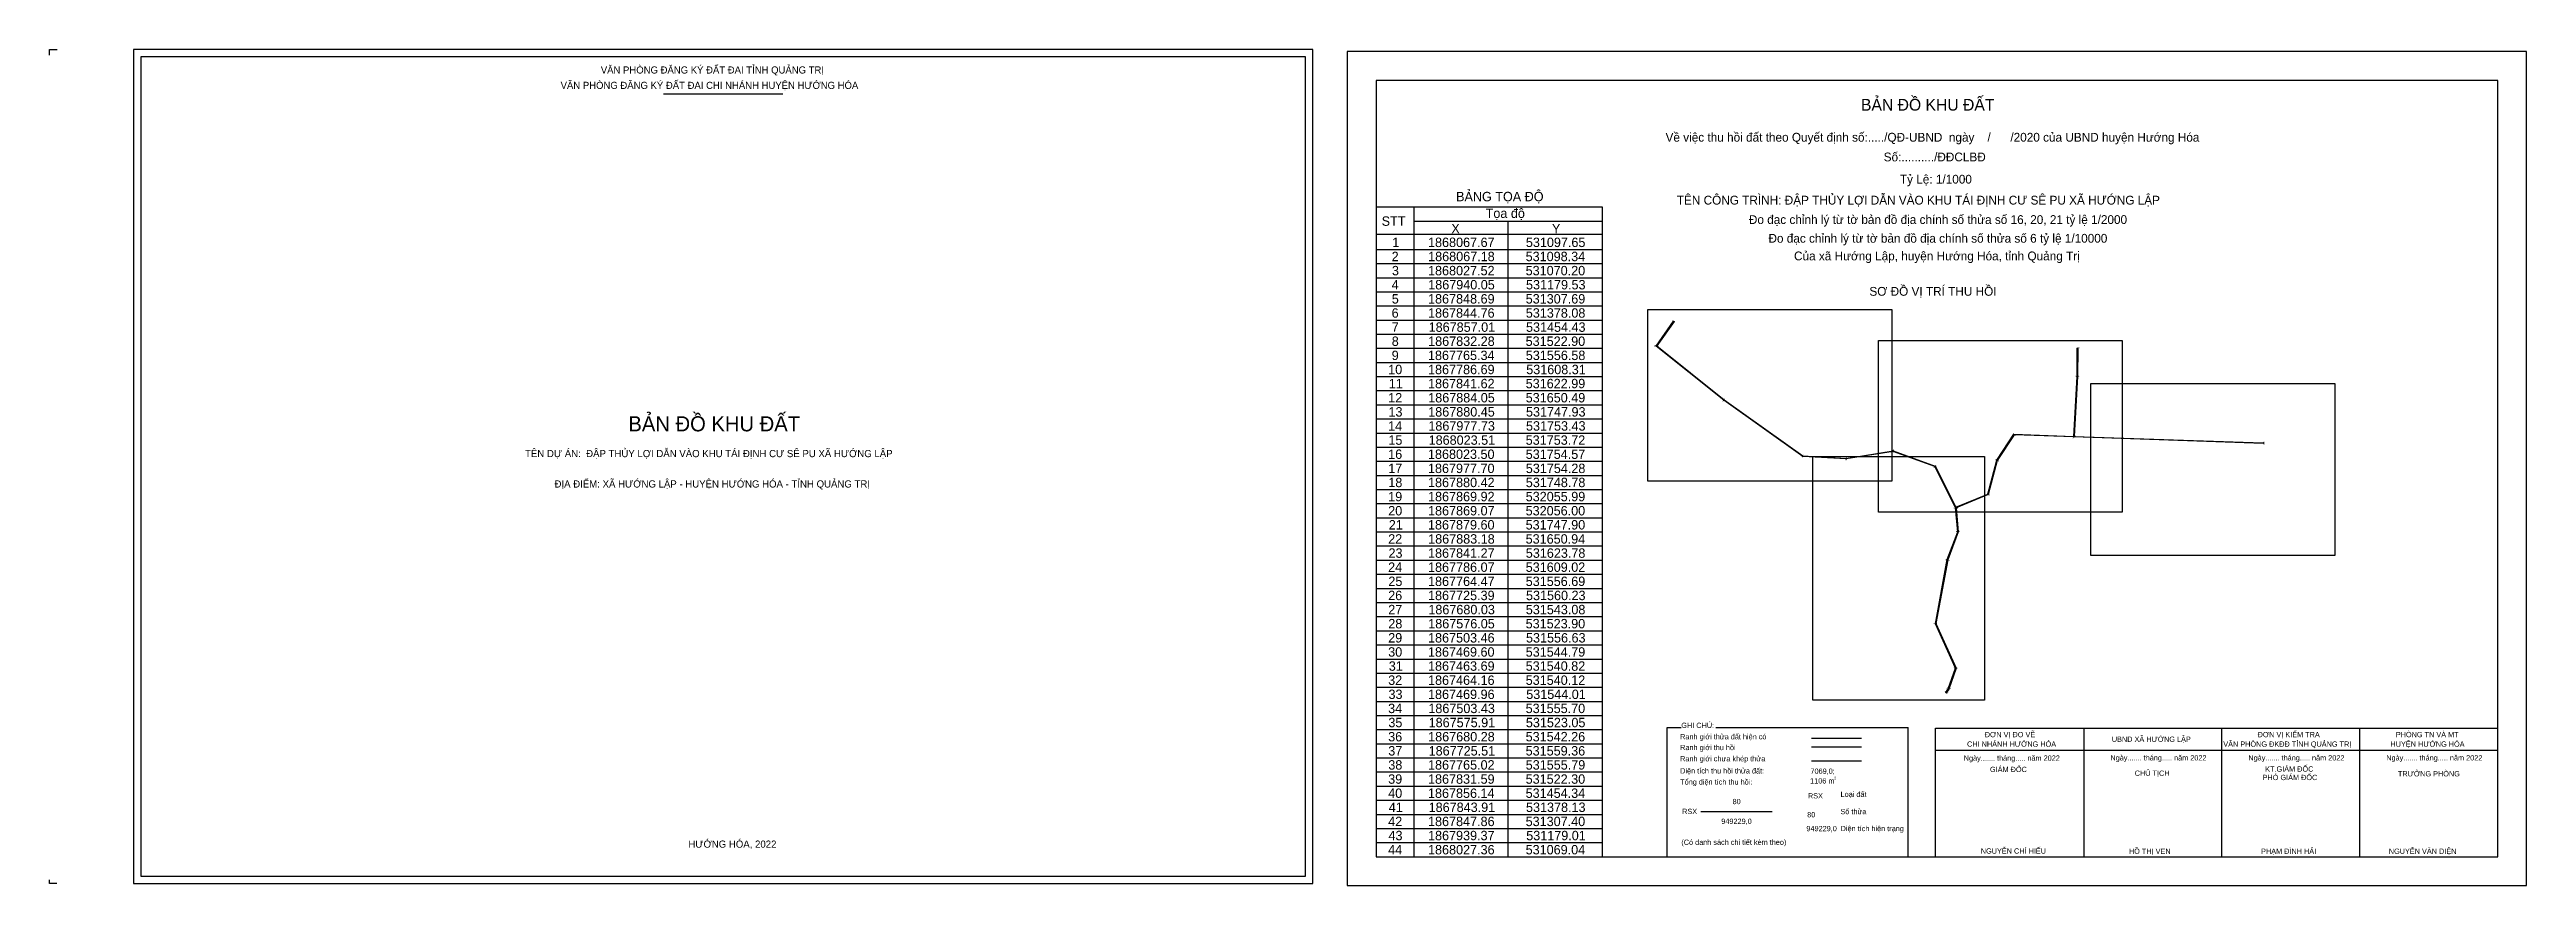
# Model space of a CAD drawing. Extents: x 530297 to 532172, y 1867452 to 1868215.
# Drawn here: x 530371.6 to 530793.6, y 1868072.8 to 1868215.2 of the extents above; entities that cross this region are included whole.
import ezdxf

# ---------------------------------------------------------------- set-up
doc = ezdxf.new("R2010")
doc.units = 0
for name, color, linetype in [('Level 1', 7, 'Continuous'), ('Level 12', 7, 'Continuous'), ('Level 19', 7, 'Continuous'), ('Level 20', 7, 'Continuous'), ('Level 30', 7, 'Continuous'), ('Level 63', 7, 'Continuous'), ('Level 7', 7, 'Continuous')]:
    doc.layers.add(name, color=color, linetype=linetype)

msp = doc.modelspace()

# ---------------------------------------------------------------- texts
at = {"layer": 'Level 1'}
for s, height, p in [('VĂN PHÒNG ĐĂNG KÝ ĐẤT ĐAI TỈNH QUẢNG TRỊ', 1.2129, (530465.51, 1868211.14)), ('VĂN PHÒNG ĐĂNG KÝ ĐẤT ĐAI CHI NHÁNH HUYỆN HƯỚNG HÓA', 1.2129, (530458.66, 1868208.52)), ('BẢN ĐỒ KHU ĐẤT', 2.5728, (530470.21, 1868150.16)), ('TÊN DỰ ÁN:  ĐẬP THỦY LỢI DẪN VÀO KHU TÁI ĐỊNH CƯ SÊ PU XÃ HƯỚNG LẬP', 1.2251, (530452.6, 1868145.76)), ('ĐỊA ĐIỂM: XÃ HƯỚNG LẬP - HUYỆN HƯỚNG HÓA - TỈNH QUẢNG TRỊ', 1.2251, (530457.62, 1868140.58)), ('HƯỚNG HÓA, 2022', 1.2251, (530480.43, 1868079.2))]:
    msp.add_text(s, height=height, dxfattribs=at).set_placement(p)
at = {"layer": 'Level 12'}
for s, p in [('20', (530648.02, 1868168.94)), ('1', (530648.41, 1868168.66)), ('19', (530644.96, 1868164.66)), ('2', (530645.55, 1868164.66)), ('39', (530716.78, 1868164.29)), ('40', (530717.19, 1868164.3)), ('38', (530716.74, 1868159.49)), ('41', (530717.14, 1868159.49)), ('18', (530656.52, 1868155.24)), ('3', (530656.93, 1868155.56)), ('11', (530705.98, 1868149.68)), ('36', (530706.27, 1868149.35)), ('12', (530716.17, 1868149.32)), ('37', (530716.3, 1868148.97)), ('42', (530716.58, 1868149.29)), ('43', (530748.75, 1868148.19)), ('17', (530669.98, 1868145.61)), ('4', (530670.3, 1868146.01)), ('16', (530677.56, 1868145.22)), ('5', (530677.66, 1868145.6)), ('15', (530685.54, 1868146.47)), ('6', (530685.64, 1868146.89)), ('14', (530692.52, 1868143.94)), ('7', (530692.89, 1868144.27)), ('10', (530703.07, 1868145.22)), ('35', (530703.46, 1868145)), ('44', (530748.7, 1868147.89)), ('13', (530695.99, 1868137.05)), ('8', (530696.38, 1868137.31)), ('33', (530696.48, 1868136.93)), ('9', (530701.71, 1868139.46)), ('34', (530701.91, 1868139.21)), ('26', (530696.38, 1868133.03)), ('32', (530696.82, 1868133.02)), ('25', (530694.55, 1868128.11)), ('31', (530695.01, 1868128.05)), ('24', (530692.54, 1868117.37)), ('30', (530693.05, 1868117.37)), ('22', (530694.77, 1868106.29)), ('28', (530695.22, 1868106.23)), ('23', (530695.97, 1868109.69)), ('29', (530696.44, 1868109.69)), ('21', (530694.33, 1868105.66)), ('27', (530694.78, 1868105.4))]:
    msp.add_text(s, height=0.21, dxfattribs=at).set_placement(p)
at = {"layer": 'Level 19'}
for s, height, p in [('BẢN ĐỒ KHU ĐẤT', 2, (530680.23, 1868204.82)), ('Về việc thu hồi đất theo Quyết định số:...../QĐ-UBND  ngày    /      /2020 của UBND huyện Hướng Hóa', 1.5, (530646.93, 1868199.53)), ('Số:........../ĐĐCLBĐ', 1.5, (530684.1, 1868196.17)), ('TÊN CÔNG TRÌNH: ĐẬP THỦY LỢI DẪN VÀO KHU TÁI ĐỊNH CƯ SÊ PU XÃ HƯỚNG LẬP', 1.5, (530648.85, 1868188.81)), ('Tỷ Lệ: 1/1000', 1.5, (530686.86, 1868192.38)), ('Đo đạc chỉnh lý từ tờ bản đồ địa chính số thửa số 16, 20, 21 tỷ lệ 1/2000', 1.5, (530661.13, 1868185.5)), ('Đo đạc chỉnh lý từ tờ bản đồ địa chính số thửa số 6 tỷ lệ 1/10000', 1.5, (530664.46, 1868182.31)), ('Của xã Hướng Lập, huyện Hướng Hóa, tỉnh Quảng Trị', 1.5, (530668.82, 1868179.3)), ('SƠ ĐỒ VỊ TRÍ THU HỒI', 1.5, (530681.66, 1868173.27)), ('Ranh giới thửa đất hiện có', 0.9, (530649.42, 1868097.67)), ('GHI CHÚ:', 0.9, (530649.61, 1868099.6)), ('ĐƠN VỊ ĐO VẼ', 0.9, (530701.32, 1868098.03)), ('UBND XÃ HƯỚNG LẬP', 0.9, (530722.97, 1868097.24)), ('ĐƠN VỊ KIỂM TRA', 0.9, (530747.81, 1868098.03)), ('PHÒNG TN VÀ MT', 0.9, (530771.36, 1868098.03)), ('Ranh giới thu hồi', 0.9, (530649.42, 1868095.83)), ('Ranh giới chưa khép thửa', 0.9, (530649.42, 1868093.92)), ('Ngày....... tháng..... năm 2022', 0.9, (530697.74, 1868094.02)), ('CHI NHÁNH HƯỚNG HÓA', 0.9, (530698.3, 1868096.41)), ('Ngày....... tháng..... năm 2022', 0.9, (530722.73, 1868094.07)), ('VĂN PHÒNG ĐKĐĐ TỈNH QUẢNG TRỊ', 0.9, (530741.96, 1868096.41)), ('Ngày....... tháng..... năm 2022', 0.9, (530746.23, 1868094.07)), ('Ngày....... tháng..... năm 2022', 0.9, (530769.73, 1868094.07)), ('HUYỆN HƯỚNG HÓA', 0.9, (530770.45, 1868096.41)), ('Tổng diện tích thu hồi:', 0.9, (530649.42, 1868089.96)), ('Diện tích thu hồi thửa đất:', 0.9, (530649.42, 1868091.85)), ('1106 m', 0.9, (530671.56, 1868090.14)), ('7069,0;', 0.9, (530671.62, 1868091.79)), ('2', 0.45, (530675.67, 1868090.84)), ('GIÁM ĐỐC', 0.9, (530702.21, 1868092.09)), ('CHỦ TỊCH', 0.9, (530726.87, 1868091.45)), ('PHÓ GIÁM ĐỐC', 0.9, (530748.66, 1868090.72)), ('KT.GIÁM ĐỐC', 0.9, (530749.1, 1868092.16)), ('TRƯỞNG PHÒNG', 0.9, (530771.72, 1868091.35)), ('RSX', 0.9, (530649.75, 1868084.94)), ('80', 0.9, (530658.35, 1868086.62)), ('80', 0.9, (530671.06, 1868084.38)), ('RSX', 0.9, (530671.19, 1868087.6)), ('Số thửa', 0.9, (530676.72, 1868084.91)), ('Loại đất', 0.9, (530676.75, 1868087.86)), ('949229,0', 0.9, (530656.43, 1868083.25)), ('949229,0', 0.9, (530670.93, 1868082.01)), ('Diện tích hiện trạng', 0.9, (530676.76, 1868082.02)), ('(Có danh sách chi tiết kèm theo)', 0.9, (530649.62, 1868079.68)), ('NGUYỄN CHÍ HIẾU', 0.9, (530700.64, 1868078.19)), ('HỒ THỊ VEN', 0.9, (530725.88, 1868078.15)), ('PHẠM ĐÌNH HẢI', 0.9, (530748.4, 1868078.15)), ('NGUYỄN VĂN DIỆN', 0.9, (530770.16, 1868078.15))]:
    msp.add_text(s, height=height, dxfattribs=at).set_placement(p)
at = {"layer": 'Level 63'}
for s, height, p in [('BẢNG TỌA ĐỘ', 1.6047, (530611.24, 1868189.37)), ('STT', 1.605, (530598.56, 1868185.19)), ('Tọa độ', 1.605, (530616.28, 1868186.53)), ('1', 1.6, (530600.36, 1868181.57)), ('1868067.67', 1.605, (530606.46, 1868181.57)), ('X', 1.6, (530610.43, 1868183.91)), ('531097.65', 1.605, (530623.13, 1868181.57)), ('Y', 1.6, (530627.58, 1868183.91)), ('2', 1.6, (530600.26, 1868179.16)), ('3', 1.6, (530600.31, 1868176.75)), ('1868027.52', 1.605, (530606.46, 1868176.75)), ('1868067.18', 1.605, (530606.48, 1868179.16)), ('531098.34', 1.605, (530623.09, 1868179.16)), ('531070.20', 1.605, (530623.09, 1868176.75)), ('4', 1.6, (530600.26, 1868174.35)), ('1867940.05', 1.605, (530606.49, 1868174.35)), ('531179.53', 1.605, (530623.15, 1868174.35)), ('6', 1.6, (530600.26, 1868169.53)), ('5', 1.6, (530600.29, 1868171.94)), ('1867848.69', 1.605, (530606.46, 1868171.94)), ('1867844.76', 1.605, (530606.46, 1868169.53)), ('531307.69', 1.605, (530623.1, 1868171.94)), ('531378.08', 1.605, (530623.12, 1868169.53)), ('7', 1.6, (530600.27, 1868167.12)), ('8', 1.6, (530600.28, 1868164.72)), ('1867832.28', 1.605, (530606.48, 1868164.72)), ('1867857.01', 1.605, (530606.56, 1868167.12)), ('531522.90', 1.605, (530623.09, 1868164.72)), ('531454.43', 1.605, (530623.15, 1868167.12)), ('10', 1.605, (530599.67, 1868159.9)), ('9', 1.6, (530600.27, 1868162.31)), ('1867765.34', 1.605, (530606.45, 1868162.31)), ('1867786.69', 1.605, (530606.46, 1868159.9)), ('531556.58', 1.605, (530623.12, 1868162.31)), ('531608.31', 1.605, (530623.19, 1868159.9)), ('11', 1.605, (530599.77, 1868157.5)), ('1867841.62', 1.605, (530606.46, 1868157.5)), ('531622.99', 1.605, (530623.1, 1868157.5)), ('12', 1.605, (530599.67, 1868155.09)), ('13', 1.605, (530599.72, 1868152.68)), ('1867884.05', 1.605, (530606.49, 1868155.09)), ('1867880.45', 1.605, (530606.49, 1868152.68)), ('531650.49', 1.605, (530623.1, 1868155.09)), ('531747.93', 1.605, (530623.15, 1868152.68)), ('14', 1.605, (530599.66, 1868150.28)), ('15', 1.605, (530599.7, 1868147.87)), ('1867977.73', 1.605, (530606.51, 1868150.28)), ('1868023.51', 1.605, (530606.56, 1868147.87)), ('531753.72', 1.605, (530623.1, 1868147.87)), ('531753.43', 1.605, (530623.15, 1868150.28)), ('16', 1.605, (530599.67, 1868145.46)), ('17', 1.605, (530599.68, 1868143.05)), ('1868023.50', 1.605, (530606.45, 1868145.46)), ('1867977.70', 1.605, (530606.45, 1868143.05)), ('531754.57', 1.605, (530623.1, 1868145.46)), ('531754.28', 1.605, (530623.12, 1868143.05)), ('19', 1.605, (530599.67, 1868138.24)), ('18', 1.605, (530599.69, 1868140.65)), ('1867880.42', 1.605, (530606.46, 1868140.65)), ('1867869.92', 1.605, (530606.46, 1868138.24)), ('532055.99', 1.605, (530623.1, 1868138.24)), ('531748.78', 1.605, (530623.12, 1868140.65)), ('20', 1.605, (530599.67, 1868135.83)), ('1867869.07', 1.605, (530606.46, 1868135.83)), ('532056.00', 1.605, (530623.09, 1868135.83)), ('22', 1.605, (530599.67, 1868131.02)), ('21', 1.605, (530599.77, 1868133.43)), ('1867879.60', 1.605, (530606.45, 1868133.43)), ('1867883.18', 1.605, (530606.48, 1868131.02)), ('531747.90', 1.605, (530623.09, 1868133.43)), ('531650.94', 1.605, (530623.09, 1868131.02)), ('24', 1.605, (530599.66, 1868126.21)), ('23', 1.605, (530599.72, 1868128.61)), ('1867841.27', 1.605, (530606.46, 1868128.61)), ('1867786.07', 1.605, (530606.46, 1868126.21)), ('531609.02', 1.605, (530623.1, 1868126.21)), ('531623.78', 1.605, (530623.12, 1868128.61)), ('26', 1.605, (530599.67, 1868121.39)), ('25', 1.605, (530599.7, 1868123.8)), ('1867725.39', 1.605, (530606.46, 1868121.39)), ('1867764.47', 1.605, (530606.46, 1868123.8)), ('531556.69', 1.605, (530623.1, 1868123.8)), ('531560.23', 1.605, (530623.15, 1868121.39)), ('27', 1.605, (530599.68, 1868118.98)), ('1867680.03', 1.605, (530606.51, 1868118.98)), ('531543.08', 1.605, (530623.12, 1868118.98)), ('29', 1.605, (530599.67, 1868114.17)), ('28', 1.605, (530599.69, 1868116.58)), ('1867503.46', 1.605, (530606.46, 1868114.17)), ('1867576.05', 1.605, (530606.49, 1868116.58)), ('531523.90', 1.605, (530623.09, 1868116.58)), ('531556.63', 1.605, (530623.15, 1868114.17)), ('30', 1.605, (530599.67, 1868111.76)), ('31', 1.605, (530599.77, 1868109.36)), ('1867469.60', 1.605, (530606.45, 1868111.76)), ('1867463.69', 1.605, (530606.46, 1868109.36)), ('531540.82', 1.605, (530623.1, 1868109.36)), ('531544.79', 1.605, (530623.1, 1868111.76)), ('32', 1.605, (530599.67, 1868106.95)), ('33', 1.605, (530599.72, 1868104.54)), ('1867464.16', 1.605, (530606.46, 1868106.95)), ('1867469.96', 1.605, (530606.46, 1868104.54)), ('531540.12', 1.605, (530623.1, 1868106.95)), ('531544.01', 1.605, (530623.19, 1868104.54)), ('34', 1.605, (530599.66, 1868102.14)), ('1867503.43', 1.605, (530606.51, 1868102.14)), ('531555.70', 1.605, (530623.09, 1868102.14)), ('36', 1.605, (530599.67, 1868097.32)), ('35', 1.605, (530599.7, 1868099.73)), ('1867680.28', 1.605, (530606.48, 1868097.32)), ('1867575.91', 1.605, (530606.56, 1868099.73)), ('531542.26', 1.605, (530623.09, 1868097.32)), ('531523.05', 1.605, (530623.13, 1868099.73)), ('37', 1.605, (530599.68, 1868094.91)), ('38', 1.605, (530599.69, 1868092.51)), ('1867765.02', 1.605, (530606.46, 1868092.51)), ('1867725.51', 1.605, (530606.56, 1868094.91)), ('531559.36', 1.605, (530623.09, 1868094.91)), ('531555.79', 1.605, (530623.1, 1868092.51)), ('40', 1.605, (530599.67, 1868087.69)), ('39', 1.605, (530599.67, 1868090.1)), ('1867856.14', 1.605, (530606.45, 1868087.69)), ('1867831.59', 1.605, (530606.46, 1868090.1)), ('531522.30', 1.605, (530623.09, 1868090.1)), ('531454.34', 1.605, (530623.09, 1868087.69)), ('41', 1.605, (530599.77, 1868085.29)), ('1867843.91', 1.605, (530606.56, 1868085.29)), ('531378.13', 1.605, (530623.15, 1868085.29)), ('42', 1.605, (530599.67, 1868082.88)), ('43', 1.605, (530599.72, 1868080.47)), ('1867847.86', 1.605, (530606.46, 1868082.88)), ('1867939.37', 1.605, (530606.46, 1868080.47)), ('531307.40', 1.605, (530623.09, 1868082.88)), ('531179.01', 1.605, (530623.19, 1868080.47)), ('44', 1.605, (530599.66, 1868078.06)), ('1868027.36', 1.605, (530606.46, 1868078.06)), ('531069.04', 1.605, (530623.09, 1868078.06))]:
    msp.add_text(s, height=height, dxfattribs=at).set_placement(p)

# ---------------------------------------------------------------- linework, layer by layer
at = {"layer": 'Level 1'}
msp.add_line((530476.17, 1868207.67), (530496.55, 1868207.67), dxfattribs=at)
for points in [[(530371.58, 1868214.28), (530371.58, 1868215.23), (530372.85, 1868215.23)], [(530586.82, 1868215.23), (530385.9, 1868215.23), (530385.9, 1868073.12), (530586.82, 1868073.12), (530586.82, 1868215.23)], [(530585.6, 1868214.01), (530387.11, 1868214.01), (530387.11, 1868074.34), (530585.6, 1868074.34), (530585.6, 1868214.01)], [(530372.82, 1868073.12), (530371.58, 1868073.12), (530371.58, 1868073.73)]]:
    msp.add_lwpolyline(points, dxfattribs=at)
at = {"layer": 'Level 19'}
for p, q in [((530647.18, 1868099.68), (530649.61, 1868099.68)), ((530647.18, 1868077.75), (530647.18, 1868099.68)), ((530655.51, 1868099.68), (530688.24, 1868099.68)), ((530671.77, 1868097.85), (530680.3, 1868097.85)), ((530688.24, 1868077.75), (530688.24, 1868099.68)), ((530718.23, 1868099.55), (530741.72, 1868099.55)), ((530718.23, 1868095.84), (530718.23, 1868099.55)), ((530741.72, 1868099.55), (530765.22, 1868099.55)), ((530741.72, 1868095.84), (530741.72, 1868099.55)), ((530765.22, 1868099.55), (530788.72, 1868099.55)), ((530765.22, 1868095.84), (530765.22, 1868099.55)), ((530788.72, 1868095.84), (530788.72, 1868099.55)), ((530671.77, 1868096.38), (530680.3, 1868096.38)), ((530671.77, 1868094.02), (530680.3, 1868094.02)), ((530692.95, 1868095.84), (530718.23, 1868095.84)), ((530692.95, 1868077.66), (530692.95, 1868095.84)), ((530718.23, 1868095.84), (530741.72, 1868095.84)), ((530718.23, 1868077.66), (530718.23, 1868095.84)), ((530741.72, 1868095.84), (530765.22, 1868095.84)), ((530741.72, 1868077.66), (530741.72, 1868095.84)), ((530765.22, 1868095.84), (530788.72, 1868095.84)), ((530765.22, 1868077.66), (530765.22, 1868095.84)), ((530788.72, 1868077.66), (530788.72, 1868095.84)), ((530652.96, 1868085.39), (530665.09, 1868085.39)), ((530692.95, 1868077.66), (530718.23, 1868077.66)), ((530718.23, 1868077.66), (530741.72, 1868077.66)), ((530741.72, 1868077.66), (530765.22, 1868077.66)), ((530765.22, 1868077.66), (530788.72, 1868077.66))]:
    msp.add_line(p, q, dxfattribs=at)
for points in [[(530793.62, 1868214.88), (530592.7, 1868214.88), (530592.7, 1868072.76), (530793.62, 1868072.76), (530793.62, 1868214.88)], [(530788.72, 1868099.55), (530788.72, 1868209.98), (530597.6, 1868209.98), (530597.6, 1868077.66), (530692.95, 1868077.66)], [(530692.95, 1868095.84), (530692.95, 1868099.55), (530718.23, 1868099.55)]]:
    msp.add_lwpolyline(points, dxfattribs=at)
at = {"layer": 'Level 20'}
for centre in [(530648.31, 1868168.92), (530648.38, 1868168.86), (530645.31, 1868164.69), (530645.43, 1868164.71), (530717.08, 1868164.29), (530717.17, 1868164.29), (530717.05, 1868159.49), (530717.14, 1868159.49), (530656.84, 1868155.47), (530656.89, 1868155.54), (530706.26, 1868149.67), (530706.31, 1868149.58), (530716.47, 1868149.29), (530716.47, 1868149.2), (530716.56, 1868149.29), (530670.3, 1868145.88), (530670.33, 1868145.96), (530677.71, 1868145.55), (530677.71, 1868145.46), (530685.7, 1868146.74), (530685.71, 1868146.84), (530692.82, 1868144.17), (530692.89, 1868144.24), (530703.38, 1868145.22), (530703.46, 1868145.19), (530748.76, 1868148.19), (530748.76, 1868148.1), (530696.33, 1868137.19), (530696.41, 1868137.23), (530696.43, 1868137.14), (530701.84, 1868139.46), (530701.91, 1868139.4), (530696.71, 1868133.05), (530696.8, 1868133.04), (530694.91, 1868128.31), (530695, 1868128.28), (530692.9, 1868117.37), (530692.99, 1868117.39), (530695.1, 1868106.27), (530695.18, 1868106.23), (530696.32, 1868109.77), (530696.42, 1868109.78), (530694.69, 1868105.66), (530694.76, 1868105.61)]:
    msp.add_circle(centre, 0.0314, dxfattribs=at)
at = {"layer": 'Level 30'}
for points in [[(530717.14, 1868159.49), (530716.56, 1868149.29), (530748.76, 1868148.19), (530748.76, 1868148.1), (530716.47, 1868149.2), (530706.31, 1868149.58), (530703.46, 1868145.19), (530701.91, 1868139.4), (530696.43, 1868137.14), (530696.8, 1868133.04), (530695, 1868128.28), (530692.99, 1868117.39), (530696.42, 1868109.78), (530695.18, 1868106.23), (530694.76, 1868105.61), (530694.69, 1868105.66), (530695.1, 1868106.27), (530696.32, 1868109.77), (530692.9, 1868117.37), (530694.91, 1868128.31), (530696.71, 1868133.05), (530696.33, 1868137.19), (530692.82, 1868144.17), (530685.7, 1868146.74), (530677.71, 1868145.46), (530670.3, 1868145.88), (530656.84, 1868155.47), (530645.31, 1868164.69), (530648.31, 1868168.92), (530648.38, 1868168.86), (530645.43, 1868164.71), (530656.89, 1868155.54), (530670.33, 1868145.96), (530677.71, 1868145.55), (530685.71, 1868146.84), (530692.89, 1868144.24), (530696.41, 1868137.23), (530701.84, 1868139.46), (530703.38, 1868145.22), (530706.26, 1868149.67), (530716.47, 1868149.29), (530717.05, 1868159.49)], [(530717.05, 1868159.49), (530717.08, 1868164.29), (530717.17, 1868164.29), (530717.14, 1868159.49)]]:
    msp.add_lwpolyline(points, dxfattribs=at)
at = {"layer": 'Level 63'}
for p, q in [((530597.6, 1868188.45), (530597.6, 1868077.66)), ((530597.6, 1868188.45), (530636.11, 1868188.45)), ((530604.02, 1868188.45), (530604.02, 1868077.66)), ((530636.11, 1868188.45), (530636.11, 1868077.66)), ((530597.6, 1868183.77), (530636.11, 1868183.77)), ((530604.02, 1868185.98), (530636.11, 1868185.98)), ((530620.06, 1868185.98), (530620.06, 1868077.66)), ((530597.6, 1868181.17), (530636.11, 1868181.17)), ((530597.6, 1868178.76), (530636.11, 1868178.76)), ((530597.6, 1868176.35), (530636.11, 1868176.35)), ((530597.6, 1868173.94), (530636.11, 1868173.94)), ((530597.6, 1868171.54), (530636.11, 1868171.54)), ((530597.6, 1868169.13), (530636.11, 1868169.13)), ((530597.6, 1868166.72), (530636.11, 1868166.72)), ((530597.6, 1868164.32), (530636.11, 1868164.32)), ((530597.6, 1868161.91), (530636.11, 1868161.91)), ((530597.6, 1868159.5), (530636.11, 1868159.5)), ((530597.6, 1868157.1), (530636.11, 1868157.1)), ((530597.6, 1868154.69), (530636.11, 1868154.69)), ((530597.6, 1868152.28), (530636.11, 1868152.28)), ((530597.6, 1868149.87), (530636.11, 1868149.87)), ((530597.6, 1868147.47), (530636.11, 1868147.47)), ((530597.6, 1868145.06), (530636.11, 1868145.06)), ((530597.6, 1868142.65), (530636.11, 1868142.65)), ((530597.6, 1868140.25), (530636.11, 1868140.25)), ((530597.6, 1868137.84), (530636.11, 1868137.84)), ((530597.6, 1868135.43), (530636.11, 1868135.43)), ((530597.6, 1868133.03), (530636.11, 1868133.03)), ((530597.6, 1868130.62), (530636.11, 1868130.62)), ((530597.6, 1868128.21), (530636.11, 1868128.21)), ((530597.6, 1868125.8), (530636.11, 1868125.8)), ((530597.6, 1868123.4), (530636.11, 1868123.4)), ((530597.6, 1868120.99), (530636.11, 1868120.99)), ((530597.6, 1868118.58), (530636.11, 1868118.58)), ((530597.6, 1868116.18), (530636.11, 1868116.18)), ((530597.6, 1868113.77), (530636.11, 1868113.77)), ((530597.6, 1868111.36), (530636.11, 1868111.36)), ((530597.6, 1868108.95), (530636.11, 1868108.95)), ((530597.6, 1868106.55), (530636.11, 1868106.55)), ((530597.6, 1868104.14), (530636.11, 1868104.14)), ((530597.6, 1868101.73), (530636.11, 1868101.73)), ((530597.6, 1868099.33), (530636.11, 1868099.33)), ((530597.6, 1868096.92), (530636.11, 1868096.92)), ((530597.6, 1868094.51), (530636.11, 1868094.51)), ((530597.6, 1868092.11), (530636.11, 1868092.11)), ((530597.6, 1868089.7), (530636.11, 1868089.7)), ((530597.6, 1868087.29), (530636.11, 1868087.29)), ((530597.6, 1868084.88), (530636.11, 1868084.88)), ((530597.6, 1868082.48), (530636.11, 1868082.48)), ((530597.6, 1868080.07), (530636.11, 1868080.07)), ((530597.6, 1868077.66), (530636.11, 1868077.66))]:
    msp.add_line(p, q, dxfattribs=at)
for points in [[(530643.93, 1868170.93), (530685.46, 1868170.93), (530685.46, 1868141.65), (530643.93, 1868141.65), (530643.93, 1868170.93)], [(530683.22, 1868165.64), (530724.75, 1868165.64), (530724.75, 1868136.36), (530683.22, 1868136.36), (530683.22, 1868165.64)], [(530719.41, 1868158.3), (530760.95, 1868158.3), (530760.95, 1868129.02), (530719.41, 1868129.02), (530719.41, 1868158.3)], [(530701.27, 1868145.88), (530701.27, 1868104.35), (530672, 1868104.35), (530672, 1868145.88), (530701.27, 1868145.88)]]:
    msp.add_lwpolyline(points, dxfattribs=at)
at = {"layer": 'Level 7'}
for p, q in [((530648.31, 1868168.92), (530648.31, 1868168.92)), ((530648.38, 1868168.86), (530648.38, 1868168.86)), ((530645.31, 1868164.69), (530645.31, 1868164.69)), ((530645.43, 1868164.71), (530645.43, 1868164.71)), ((530717.08, 1868164.29), (530717.08, 1868164.29)), ((530717.17, 1868164.29), (530717.17, 1868164.29)), ((530717.05, 1868159.49), (530717.05, 1868159.49)), ((530717.14, 1868159.49), (530717.14, 1868159.49)), ((530656.84, 1868155.47), (530656.84, 1868155.47)), ((530656.89, 1868155.54), (530656.89, 1868155.54)), ((530706.26, 1868149.67), (530706.26, 1868149.67)), ((530706.31, 1868149.58), (530706.31, 1868149.58)), ((530716.47, 1868149.29), (530716.47, 1868149.29)), ((530716.47, 1868149.2), (530716.47, 1868149.2)), ((530716.56, 1868149.29), (530716.56, 1868149.29)), ((530670.3, 1868145.88), (530670.3, 1868145.88)), ((530670.33, 1868145.96), (530670.33, 1868145.96)), ((530677.71, 1868145.55), (530677.71, 1868145.55)), ((530677.71, 1868145.46), (530677.71, 1868145.46)), ((530685.7, 1868146.74), (530685.7, 1868146.74)), ((530685.71, 1868146.84), (530685.71, 1868146.84)), ((530692.82, 1868144.17), (530692.82, 1868144.17)), ((530692.89, 1868144.24), (530692.89, 1868144.24)), ((530703.38, 1868145.22), (530703.38, 1868145.22)), ((530703.46, 1868145.19), (530703.46, 1868145.19)), ((530748.76, 1868148.19), (530748.76, 1868148.19)), ((530748.76, 1868148.1), (530748.76, 1868148.1)), ((530696.33, 1868137.19), (530696.33, 1868137.19)), ((530696.41, 1868137.23), (530696.41, 1868137.23)), ((530696.43, 1868137.14), (530696.43, 1868137.14)), ((530701.84, 1868139.46), (530701.84, 1868139.46)), ((530701.91, 1868139.4), (530701.91, 1868139.4)), ((530696.71, 1868133.05), (530696.71, 1868133.05)), ((530696.8, 1868133.04), (530696.8, 1868133.04)), ((530694.91, 1868128.31), (530694.91, 1868128.31)), ((530695, 1868128.28), (530695, 1868128.28)), ((530692.9, 1868117.37), (530692.9, 1868117.37)), ((530692.99, 1868117.39), (530692.99, 1868117.39)), ((530695.1, 1868106.27), (530695.1, 1868106.27)), ((530695.18, 1868106.23), (530695.18, 1868106.23)), ((530696.32, 1868109.77), (530696.32, 1868109.77)), ((530696.42, 1868109.78), (530696.42, 1868109.78)), ((530694.69, 1868105.66), (530694.69, 1868105.66)), ((530694.76, 1868105.61), (530694.76, 1868105.61))]:
    msp.add_line(p, q, dxfattribs=at)

msp.set_redraw_order([(e.dxf.handle, doc.entitydb.next_handle()) for e in msp.query("TEXT MTEXT ATTDEF DIMENSION ARC_DIMENSION")])  # texts and dimensions are drawn at this point

doc.saveas('drawing.dxf')
